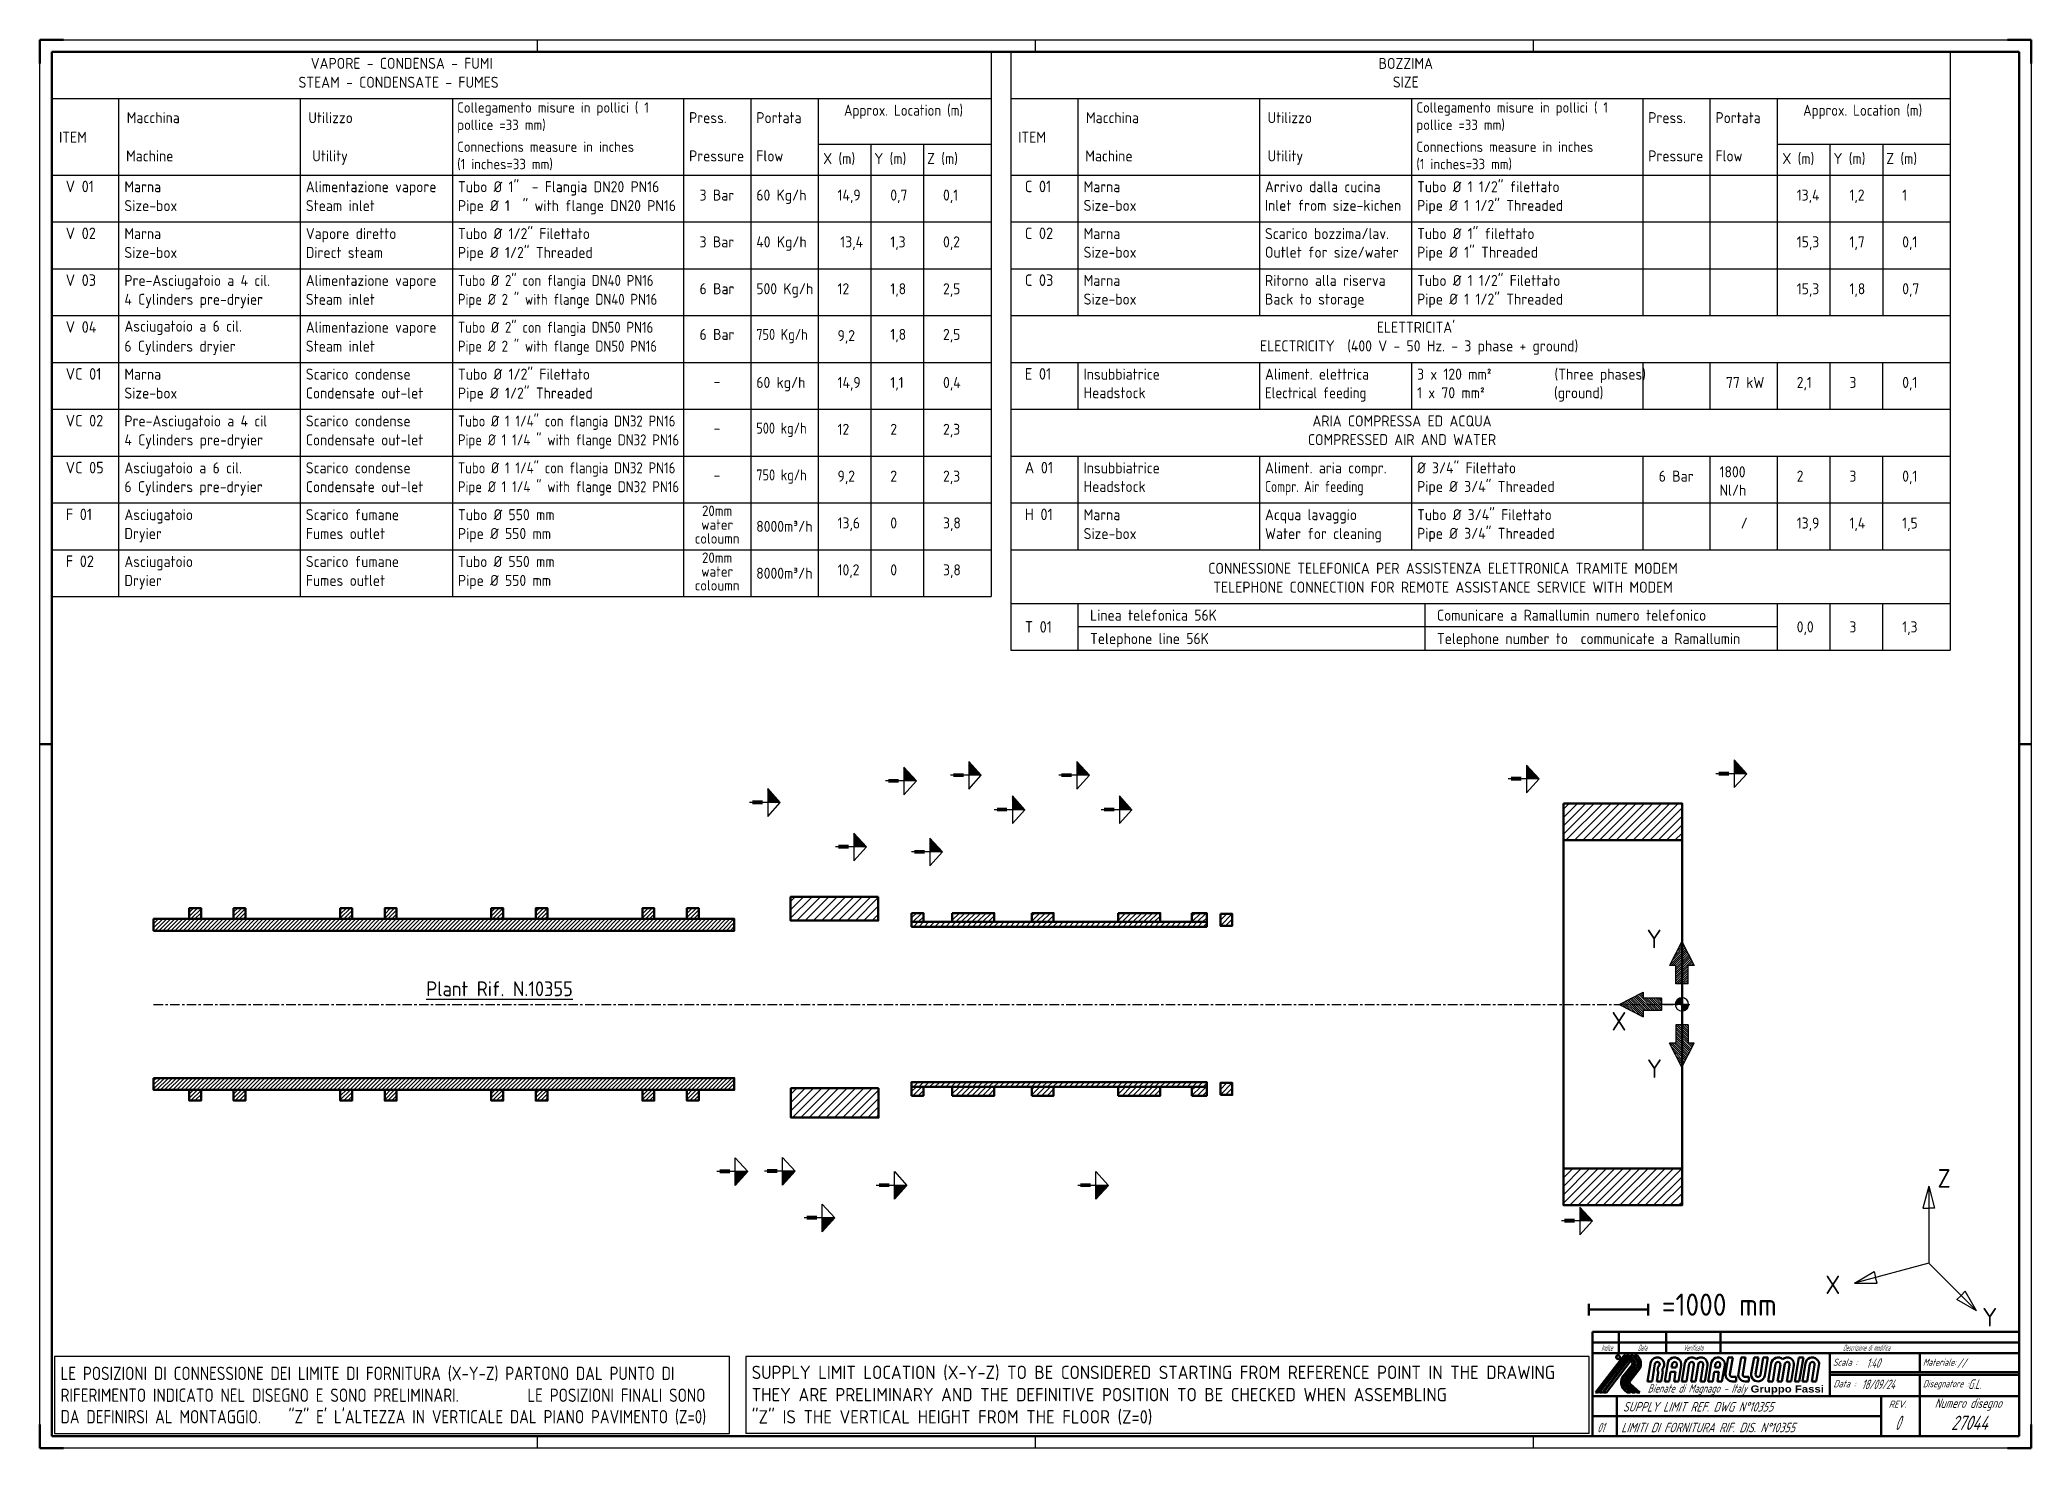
# Model space of a CAD drawing. Header units: millimetres. Extents: x 0 to 33600, y 0 to 23760.
import ezdxf
from ezdxf.enums import TextEntityAlignment as Align

# ---------------------------------------------------------------- set-up
doc = ezdxf.new("R2010")
doc.units = ezdxf.units.MM
doc.header["$LTSCALE"] = 40
doc.linetypes.add('CENTER', pattern=[7, 4, -1, 1, -1])
doc.linetypes.add('DAPIANO', pattern=[0])
for name, color, linetype, lineweight in [('AM_0', 7, 'Continuous', 50), ('AM_5', 3, 'Continuous', 25), ('AM_7', 4, 'CENTER', 25), ('AM_8', 1, 'Continuous', 25), ('AM_BOR', 7, 'Continuous', 50)]:
    doc.layers.add(name, color=color, linetype=linetype, lineweight=lineweight)
doc.styles.get("Standard").update_dxf_attribs({"font": 'ISOCP.SHX'})
pattern_1 = [(45, (-11717.466, -8729.676), (-33.94113, 33.94113), [])]
pattern_2 = [(45, (-11717.466, -11795.67), (-33.94113, 33.94113), [])]
pattern_3 = [(45, (-14708.47, -8796.64), (-45.25483, 45.25483), [])]
pattern_4 = [(45, (-14708.47, -11726.65), (-45.25483, 45.25483), [])]
pattern_5 = [(45, (-27348.47, -7486.63), (-70.71068, 70.71068), [])]
pattern_6 = [(45, (-12667.47, -8900.63), (-70.7107, 70.7107), [])]
pattern_7 = [(135, (28572.1885, -14374.684), (3.5355339, 3.5355339), [])]

msp = doc.modelspace()

# ---------------------------------------------------------------- texts
at = {"layer": 'AM_5', "color": 2, "linetype": 'Continuous'}
for s, height, p in [('VAPORE - CONDENSA - FUMI', 185.97, (6106, 23270)), ('BOZZIMA', 186, (23048, 23269)), ('STEAM - CONDENSATE - FUMES ', 185.97, (6106, 22951)), ('SIZE', 186, (23048, 22955)), ("ELETTRICITA' ", 185.97, (23273, 18817)), ('ELECTRICITY  (400 V - 50 Hz. - 3 phase + ground)', 185.97, (23273, 18503)), ('ARIA COMPRESSA ED ACQUA', 185.97, (22984, 17237)), ('COMPRESSED AIR AND WATER', 185.97, (22984, 16922)), ('CONNESSIONE TELEFONICA PER ASSISTENZA ELETTRONICA TRAMITE MODEM', 185.97, (23677, 14751)), ('TELEPHONE CONNECTION FOR REMOTE ASSISTANCE SERVICE WITH MODEM', 185.97, (23677, 14433))]:
    msp.add_text(s, height=height, dxfattribs=at).set_placement(p, align=Align.CENTER)
for s, p in [('Macchina', (1914, 22447)), ('Utilizzo', (4906, 22447)), ('Macchina', (18099, 22447)), ('Utilizzo', (21090, 22447)), ('Machine', (1855, 21802)), ('Utility', (4897, 21802)), ('Machine', (18039, 21802)), ('Utility', (21016, 21802)), ('8000m³/h', (12563, 15552)), ('8000m³/h', (12563, 14761))]:
    msp.add_text(s, height=186, dxfattribs=at).set_placement(p, align=Align.MIDDLE_CENTER)
for s, height, p in [('Press.', 186, (10955, 22447)), ('Portata', 186, (12089, 22447)), ('Press.', 186, (27139, 22447)), ('Portata', 186, (28273, 22447)), ('Pressure', 186, (10955, 21802)), ('Flow', 186, (12089, 21802)), ('Pressure', 186, (27139, 21802)), ('Flow', 186, (28273, 21802)), ('T 01', 194.7, (16621, 13856)), ('0,0', 186, (29644, 13856)), ('3', 186, (30534, 13856)), ('1,3', 186, (31424, 13856))]:
    msp.add_text(s, height=height, dxfattribs=at).set_placement(p, align=Align.MIDDLE_LEFT)
at = {"layer": 'AM_5', "color": 2, "linetype": 'Continuous', "width": 0.95}
for p in [(14573, 22479), (30757, 22479)]:
    msp.add_text('Approx. Location (m)', height=185.97, dxfattribs=at).set_placement(p, align=Align.CENTER)
at = {"layer": 'AM_5', "color": 2, "linetype": 'Continuous'}
for s, height, p in [('ITEM', 186, (324, 22023)), ('ITEM', 186, (16508, 22023)), ('X (m)', 186, (13218, 21664)), ('Y (m)', 186, (14081, 21664)), ('Z (m)', 186, (14971, 21664)), ('X (m)', 186, (29402, 21664)), ('Y (m)', 186, (30265, 21664)), ('Z (m)', 186, (31155, 21664)), ('V 01', 194.7, (437, 21189)), ('Marna', 186, (1427, 21189)), ('Alimentazione vapore', 185.97, (4488, 21189)), ('Tubo %%C 1"  - Flangia DN20 PN16', 185.97, (7055, 21189)), ('3 Bar', 186, (11132, 21048)), ('60 Kg/h', 186, (12089, 21048)), ('14,9', 186, (13460, 21048)), ('0,7', 186, (14350, 21048)), ('0,1', 186, (15240, 21048)), ('C 01', 194.7, (16621, 21189)), ('Marna', 186, (17612, 21189)), ('Arrivo dalla cucina', 185.97, (20672, 21189)), ('Tubo %%C 1 1/2" filettato', 185.97, (23239, 21189)), ('13,4', 186, (29644, 21048)), ('1,2', 186, (30534, 21048)), ('1', 186, (31424, 21048)), ('Size-box', 186, (1427, 20870)), ('Steam inlet', 185.97, (4488, 20870)), ('Pipe Ø 1  " with flange DN20 PN16', 185.97, (7055, 20870)), ('Size-box', 186, (17612, 20874)), ('Inlet from size-kichen', 185.97, (20672, 20874)), ('Pipe %%C 1 1/2" Threaded', 185.97, (23239, 20874)), ('V 02', 194.7, (437, 20398)), ('Marna', 186, (1427, 20398)), ('Vapore diretto', 185.97, (4488, 20398)), ('Tubo %%C 1/2" Filettato', 185.97, (7055, 20398)), ('C 02', 194.7, (16621, 20398)), ('Marna', 186, (17612, 20398)), ('Scarico bozzima/lav.', 185.97, (20672, 20398)), ('Tubo %%C 1" filettato', 185.97, (23239, 20398)), ('Size-box', 186, (1427, 20080)), ('Direct steam ', 185.97, (4488, 20080)), ('Pipe %%C 1/2" Threaded', 185.97, (7055, 20080)), ('3 Bar', 186, (11132, 20258)), ('40 Kg/h', 186, (12089, 20258)), ('13,4', 186, (13506, 20258)), ('1,3', 186, (14350, 20258)), ('0,2', 186, (15240, 20258)), ('Size-box', 186, (17612, 20084)), ('Outlet for size/water', 185.97, (20672, 20084)), ('Pipe %%C 1" Threaded', 185.97, (23239, 20084)), ('15,3', 186, (29644, 20258)), ('1,7', 186, (30534, 20258)), ('0,1', 186, (31424, 20258)), ('Tubo %%C 1 1/2" Filettato', 185.97, (23239, 19608)), ('V 03', 194.7, (437, 19608)), ('Pre-Asciugatoio a 4 cil.', 185.97, (1427, 19608)), ('Alimentazione vapore', 185.97, (4488, 19608)), ('6 Bar', 186, (11132, 19468)), ('500 Kg/h', 186, (12089, 19468)), ('12', 186, (13460, 19467)), ('1,8', 186, (14350, 19467)), ('2,5', 186, (15240, 19467)), ('C 03', 194.7, (16621, 19608)), ('Marna', 186, (17612, 19608)), ('Ritorno alla riserva', 185.97, (20672, 19608)), ('Pipe %%C 1 1/2" Threaded', 185.97, (23239, 19293)), ('15,3', 186, (29644, 19467)), ('1,8', 186, (30534, 19467)), ('0,7', 186, (31424, 19467)), ('4 Cylinders pre-dryier', 185.97, (1427, 19289)), ('Steam inlet', 185.97, (4488, 19289)), ('Size-box', 186, (17612, 19293)), ('Back to storage', 185.97, (20672, 19293)), ('V 04', 194.7, (437, 18818)), ('Asciugatoio a 6 cil.', 185.97, (1427, 18837)), ('Alimentazione vapore', 185.97, (4488, 18818)), ('6 Bar', 186, (11132, 18697)), ('9,2', 186, (13460, 18677)), ('1,8', 186, (14350, 18697)), ('2,5', 186, (15240, 18697)), ('6 Cylinders dryier', 185.97, (1427, 18499)), ('Steam inlet', 185.97, (4488, 18499)), ('VC 01', 194.7, (437, 18027)), ('Marna', 186, (1427, 18027)), ('Scarico condense', 185.97, (4488, 18027)), ('Tubo %%C 1/2" Filettato', 185.97, (7055, 18027)), ('E 01', 194.7, (16621, 18027)), ('Insubbiatrice', 185.97, (17612, 18027)), ('Aliment. elettrica', 185.97, (20672, 18027)), ('Size-box', 186, (1427, 17708)), ('Condensate out-let', 185.97, (4488, 17708)), ('Pipe %%C 1/2" Threaded', 185.97, (7055, 17708)), ('-', 186, (11368, 17906)), ('60 kg/h', 186, (12089, 17887)), ('14,9', 186, (13460, 17886)), ('1,1', 186, (14350, 17886)), ('0,4', 186, (15240, 17886)), ('Headstock', 186, (17612, 17713)), ('77 kW', 186, (28451, 17887)), ('2,1 ', 186, (29644, 17887)), ('3', 186, (30534, 17887)), ('0,1', 186, (31424, 17887)), ('VC 02', 194.7, (437, 17237)), ('Pre-Asciugatoio a 4 cil', 185.97, (1427, 17237)), ('Scarico condense', 185.97, (4488, 17237)), ('-', 186, (11368, 17116)), ('12', 186, (13460, 17096)), ('2', 186, (14350, 17096)), ('2,3', 186, (15240, 17096)), ('4 Cylinders pre-dryier', 185.97, (1427, 16918)), ('Condensate out-let', 185.97, (4488, 16918)), ('VC 05', 194.7, (437, 16446)), ('Asciugatoio a 6 cil.', 185.97, (1427, 16446)), ('Scarico condense', 185.97, (4488, 16446)), ('9,2', 186, (13460, 16306)), ('2', 186, (14350, 16306)), ('2,3', 186, (15240, 16306)), ('A 01', 194.7, (16621, 16446)), ('Insubbiatrice', 185.97, (17612, 16446)), ('Aliment. aria compr.', 185.97, (20672, 16446)), ('%%C 3/4" Filettato', 185.97, (23239, 16446)), ('6 Bar', 186, (27316, 16306)), ('2', 186, (29644, 16306)), ('3', 186, (30534, 16306)), ('0,1', 186, (31424, 16306)), ('6 Cylinders pre-dryier', 185.97, (1427, 16128)), ('Condensate out-let', 185.97, (4488, 16128)), ('-', 186, (11368, 16326)), ('Headstock', 186, (17612, 16132)), ('Pipe %%C 3/4" Threaded', 185.97, (23239, 16132)), ('F 01', 194.7, (437, 15656)), ('Asciugatoio', 185.97, (1427, 15656)), ('Scarico fumane', 185.97, (4488, 15656)), ('Tubo Ø 550 mm', 185.97, (7055, 15656)), ('H 01', 194.7, (16621, 15656)), ('Marna', 186, (17612, 15656)), ('Acqua lavaggio ', 185.97, (20672, 15656)), ('Tubo %%C 3/4" Filettato', 185.97, (23239, 15656)), ('Dryier', 186, (1427, 15338)), ('Fumes outlet', 185.97, (4488, 15338)), ('Pipe Ø 550 mm', 185.97, (7055, 15338)), ('13,6', 186, (13460, 15516)), ('0', 186, (14350, 15516)), ('3,8', 186, (15240, 15516)), ('Size-box', 186, (17612, 15337)), ('Water for cleaning', 185.97, (20672, 15337)), ('Pipe %%C 3/4" Threaded', 185.97, (23239, 15341)), ('    /', 186, (28273, 15515)), ('13,9', 186, (29644, 15515)), ('1,4', 186, (30534, 15515)), ('1,5', 186, (31424, 15515)), ('F 02', 194.7, (437, 14866)), ('Asciugatoio', 185.97, (1427, 14866)), ('Scarico fumane', 185.97, (4488, 14866)), ('Tubo Ø 550 mm', 185.97, (7055, 14866)), ('10,2', 186, (13460, 14725)), ('0', 186, (14350, 14725)), ('3,8', 186, (15240, 14725)), ('Dryier', 186, (1427, 14547)), ('Fumes outlet', 185.97, (4488, 14547)), ('Pipe Ø 550 mm', 185.97, (7055, 14547)), ('Linea telefonica 56K', 185.97, (17721, 13960)), ('Comunicare a Ramallumin numero telefonico', 185.97, (23574, 13960)), ('Telephone line 56K', 185.97, (17721, 13565)), ('Telephone number to  communicate a Ramallumin', 185.97, (23574, 13565)), ('Z', 312, (32021, 4396)), ('X', 312, (30127, 2601)), ('Y', 312, (32775, 2054))]:
    msp.add_text(s, height=height, dxfattribs=at).set_placement(p)
for s, height, width, p in [('Tubo %%C 2" con flangia DN40 PN16', 185.97, 0.93, (7055, 19608)), ('Pipe Ø 2 " with flange DN40 PN16', 185.97, 0.93, (7055, 19289)), ('Tubo %%C 2" con flangia DN50 PN16', 185.97, 0.93, (7055, 18817)), ('750 Kg/h', 186, 0.9, (12089, 18697)), ('Pipe Ø 2 " with flange DN50 PN16', 185.97, 0.93, (7055, 18499)), ('Electrical feeding', 185.97, 0.95, (20672, 17713)), ('Tubo %%C 1 1/4" con flangia DN32 PN16', 185.97, 0.93, (7055, 17236)), ('Pipe Ø 1 1/4 " with flange DN32 PN16', 185.97, 0.93, (7055, 16918)), ('500 kg/h', 186, 0.9, (12089, 17116)), ('Tubo %%C 1 1/4" con flangia DN32 PN16', 185.97, 0.93, (7055, 16446)), ('750 kg/h', 186, 0.9, (12089, 16326)), ('Pipe Ø 1 1/4 " with flange DN32 PN16', 185.97, 0.93, (7055, 16128)), ('Compr. Air feeding', 185.97, 0.85, (20672, 16132)), ('LE POSIZIONI DI CONNESSIONE DEI LIMITE DI FORNITURA (X-Y-Z) PARTONO DAL PUNTO DI', 224.98, 0.9, (350, 1149)), ('RIFERIMENTO INDICATO NEL DISEGNO E SONO PRELIMINARI.          LE POSIZIONI FINALI SONO ', 224.98, 0.9, (350, 781)), ('DA DEFINIRSI AL MONTAGGIO.    "Z" E\' L\'ALTEZZA IN VERTICALE DAL PIANO PAVIMENTO (Z=0)', 224.98, 0.9, (350, 418))]:
    msp.add_text(s, height=height, dxfattribs=dict(at, width=width)).set_placement(p)
at = {"layer": 'AM_5', "color": 2}
msp.add_text('%%UPlant Rif. N.10355', height=250, dxfattribs=at).set_placement((7757, 7751), align=Align.MIDDLE)
msp.add_text('=1000 mm', height=375, dxfattribs=at).set_placement((28338, 2421), align=Align.MIDDLE_CENTER)
for s, insert, char_height, width, attachment_point in [('Collegamento misure in pollici ( 1 pollice =33 mm) ', (7042, 22447), 175, 3277.86, 4), ('Collegamento misure in pollici ( 1 pollice =33 mm) ', (23226, 22447), 175, 3277.86, 4), ('Connections measure in inches \\P(1 inches=33 mm)', (7042, 21802), 175, 4324.68, 4), ('Connections measure in inches \\P(1 inches=33 mm)', (23226, 21802), 175, 4324.68, 4), ('1800 \\PNl/h', (28342, 16565), 186, 1122.59, 1)]:
    msp.add_mtext(s, dxfattribs=dict(at, insert=insert, char_height=char_height, width=width, attachment_point=attachment_point))
at = {"layer": 'AM_5', "color": 2, "linetype": 'Continuous', "char_height": 185.97, "attachment_point": 1}
for s, insert, width in [('3 x 120 mm{\\C3;²}          (Three phases)', (23239, 18213), 3890.58), ('1 x 70 mm{\\C3;²}           (ground)', (23239, 17899), 3602.96)]:
    msp.add_mtext(s, dxfattribs=dict(at, insert=insert, width=width))
at = {"layer": 'AM_5', "color": 2, "char_height": 175, "width": 786.6, "attachment_point": 2, "line_spacing_factor": 0.8}
for insert in [(11429, 15902), (11429, 15111)]:
    msp.add_mtext('20mm water coloumn', dxfattribs=dict(at, insert=insert))
at = {"layer": 'AM_5', "color": 5, "linetype": 'Continuous', "insert": (12012, 1391), "char_height": 224.98, "width": 14242.15, "attachment_point": 1}
msp.add_mtext('{\\C2;SUPPLY LIMIT LOCATION (X-Y-Z) TO BE CONSIDERED STARTING FROM REFERENCE POINT IN THE DRAWING \\PTHEY ARE PRELIMINARY AND THE DEFINITIVE POSITION TO BE CHECKED WHEN ASSEMBLING \\P"Z" IS THE VERTICAL HEIGHT FROM THE FLOOR (Z=0)}', dxfattribs=at)

# ---------------------------------------------------------------- blocks, each defined once
blk = doc.blocks.new('A1')
for p, q in [((835, 589), (5, 589)), ((5, 589), (5, 5)), ((835, 5), (835, 589)), ((5, 5), (835, 5))]:
    blk.add_line(p, q)
at = {"color": 2}
for p, q in [((5, 297), (0, 297)), ((840, 297), (835, 297))]:
    blk.add_line(p, q, dxfattribs=at)
at = {"layer": 'AM_BOR'}
for p, q in [((10, 594), (0, 594)), ((0, 594), (0, 584)), ((840, 594), (830, 594)), ((840, 584), (840, 594)), ((0, 0), (0, 10)), ((840, 0), (840, 10)), ((0, 0), (10, 0)), ((840, 0), (830, 0))]:
    blk.add_line(p, q, dxfattribs=at)
at = {"layer": 'AM_BOR', "color": 1, "lineweight": 25}
for p, q in [((0, 594), (840, 594)), ((0, 0), (0, 594)), ((840, 594), (840, 0)), ((840, 0), (0, 0))]:
    blk.add_line(p, q, dxfattribs=at)
at = {"layer": 'AM_BOR', "color": 2, "lineweight": 30}
for p, q in [((210, 589), (210, 594)), ((420, 589), (420, 594)), ((630, 589), (630, 594)), ((210, 0), (210, 5)), ((420, 0), (420, 5)), ((630, 0), (630, 5))]:
    blk.add_line(p, q, dxfattribs=at)
blk = doc.blocks.new('RAMALLUMIN')
at = {"color": 7, "linetype": 'Continuous'}
for p, q in [((0, 44), (-180, 44)), ((-169, 44), (-169, 35)), ((-149, 44), (-149, 35)), ((-126, 44), (-126, 35)), ((0, 35), (-180, 35)), ((-80, 35), (-80, 17)), ((-42, 35), (-42, 27)), ((-155.54, 30.83), (-156.78, 23.17)), ((-153.69, 30.53), (-154.91, 23.17)), ((-152.3, 26.83), (-152.89, 23.17)), ((-152.41, 29.4), (-152.67, 27.78)), ((-150.46, 26.52), (-151.02, 23.17)), ((-148.31, 30.83), (-149.55, 23.17)), ((-147.08, 27.2), (-147.68, 23.17)), ((-145.06, 27.2), (-147.08, 27.2)), ((-146.45, 30.58), (-146.78, 29.06)), ((-144.76, 29.06), (-146.78, 29.06)), ((-145.06, 27.2), (-145.66, 23.17)), ((-144.49, 30.12), (-144.76, 29.06)), ((-142.63, 29.88), (-143.79, 23.17)), ((-141.08, 30.83), (-142.32, 23.17)), ((-139.23, 30.53), (-140.45, 23.17)), ((-137.24, 30.2), (-138.43, 23.17)), ((-135.34, 30.53), (-136.56, 23.17)), ((-133.36, 30.2), (-134.54, 23.17)), ((-131.51, 29.88), (-132.67, 23.17)), ((-129.96, 30.83), (-131.2, 23.17)), ((-128.73, 27.2), (-129.33, 23.17)), ((-126.71, 27.2), (-128.73, 27.2)), ((-128.11, 30.58), (-128.43, 29.06)), ((-126.41, 29.06), (-128.43, 29.06)), ((-126.71, 27.2), (-127.31, 23.17)), ((-126.14, 30.12), (-126.41, 29.06)), ((-124.28, 29.88), (-125.44, 23.17)), ((-123.93, 26.54), (-122.77, 33.25)), ((-122.77, 33.25), (-120.9, 33.25)), ((-122.08, 26.21), (-120.9, 33.25)), ((-118.5, 26.53), (-117.34, 33.25)), ((-117.34, 33.25), (-115.47, 33.25)), ((-116.65, 26.21), (-115.47, 33.25)), ((-113.07, 26.54), (-111.91, 33.25)), ((-111.91, 33.25), (-110.04, 33.25)), ((-111.22, 26.21), (-110.04, 33.25)), ((-109.24, 25.88), (-108.02, 33.25)), ((-108.02, 33.25), (-106.15, 33.25)), ((-107.39, 25.59), (-106.15, 33.25)), ((-104.64, 30.83), (-105.88, 23.17)), ((-102.79, 30.53), (-104.01, 23.17)), ((-100.81, 30.2), (-101.99, 23.17)), ((-98.91, 30.53), (-100.12, 23.17)), ((-96.92, 30.2), (-98.1, 23.17)), ((-95.07, 29.88), (-96.23, 23.17)), ((-92.96, 33.25), (-94.76, 23.17)), ((-92.96, 33.25), (-91.09, 33.25)), ((-91.09, 33.25), (-92.89, 23.17)), ((-90.18, 30.83), (-91.42, 23.17)), ((-88.33, 30.53), (-89.55, 23.17)), ((-86.35, 30.2), (-87.53, 23.17)), ((-84.5, 29.88), (-85.66, 23.17)), ((-42, 26), (-42, 0)), ((0, 17), (-180, 17)), ((-169.8, 0), (-169.8, 17)), ((-154.91, 23.17), (-156.78, 23.17)), ((-152.89, 23.17), (-151.02, 23.17)), ((-149.55, 23.17), (-147.68, 23.17)), ((-145.66, 23.17), (-143.79, 23.17)), ((-142.32, 23.17), (-140.45, 23.17)), ((-138.43, 23.17), (-136.56, 23.17)), ((-134.54, 23.17), (-132.67, 23.17)), ((-131.2, 23.17), (-129.33, 23.17)), ((-127.31, 23.17), (-125.44, 23.17)), ((-121.09, 25.04), (-119.51, 25.04)), ((-121.09, 23.17), (-119.51, 23.17)), ((-119.51, 25.04), (-119.51, 23.17)), ((-115.66, 25.04), (-114.08, 25.04)), ((-115.66, 23.17), (-114.08, 23.17)), ((-114.08, 25.04), (-114.08, 23.17)), ((-105.88, 23.17), (-104.01, 23.17)), ((-101.99, 23.17), (-100.12, 23.17)), ((-98.1, 23.17), (-96.23, 23.17)), ((-94.76, 23.17), (-92.89, 23.17)), ((-91.42, 23.17), (-89.55, 23.17)), ((-87.53, 23.17), (-85.66, 23.17)), ((-58.25, 17), (-58.25, 0))]:
    blk.add_line(p, q, dxfattribs=at)
at = {"linetype": 'DAPIANO'}
blk.add_line((-180, 44), (-180, 0), dxfattribs=at)
at = {"color": 3, "linetype": 'Continuous'}
for p, q in [((0, 39.5), (-180, 39.5)), ((-166.96, 33.81), (-178.74, 18.46)), ((-165.81, 33.8), (-177.59, 18.46)), ((-165.67, 34.09), (-164.52, 34.09)), ((-163.37, 31.08), (-165.67, 34.09)), ((-162.64, 31.63), (-164.52, 34.09)), ((-163.97, 34.09), (-162.83, 34.09)), ((-162.3, 31.9), (-163.97, 34.09)), ((-161.58, 32.45), (-162.83, 34.09)), ((-162.28, 34.09), (-161.13, 34.09)), ((-161.23, 32.72), (-162.28, 34.09)), ((-160.51, 33.27), (-161.13, 34.09)), ((-165.54, 33.45), (-177.05, 18.46)), ((-164.96, 32.7), (-175.89, 18.46)), ((-164.69, 32.34), (-175.35, 18.46)), ((-164.12, 31.59), (-174.2, 18.46)), ((-167.09, 25.36), (-163.37, 30.21)), ((-162.64, 29.66), (-166.37, 24.8)), ((-162.3, 29.39), (-166.02, 24.54)), ((-164.96, 32.7), (-165.54, 33.45)), ((-161.58, 28.83), (-165.3, 23.99)), ((-164.96, 23.72), (-161.23, 28.57)), ((-164.12, 31.59), (-164.69, 32.34)), ((-160.51, 28.01), (-164.24, 23.17)), ((0, 27), (-80, 27)), ((0, 26), (-80, 26)), ((-177.59, 18.46), (-178.74, 18.46)), ((-175.89, 18.46), (-177.05, 18.46)), ((-174.2, 18.46), (-175.35, 18.46)), ((-166.56, 19.52), (-165.39, 18.46)), ((-165.95, 20.2), (-164.03, 18.46)), ((-165.66, 20.52), (-163.38, 18.46)), ((-164.03, 18.46), (-165.39, 18.46)), ((-165.05, 21.2), (-162.02, 18.46)), ((-164.76, 21.52), (-161.38, 18.46)), ((-164.15, 22.19), (-160.02, 18.46)), ((-162.02, 18.46), (-163.38, 18.46)), ((-160.02, 18.46), (-161.38, 18.46)), ((-180, 8.5), (-58.25, 8.5))]:
    blk.add_line(p, q, dxfattribs=at)
blk.add_circle((-169.27, 33.38), 0.797, dxfattribs=at)
for centre, radius, start, end in [((-166.39, 33.38), 0.716, 37.0199, 142.98), ((-163.67, 22.73), 4.32, 142.447, 227.885), ((-163.94, 30.65), 0.714, 322.471, 37.437), ((-163.93, 30.65), 1.62, 322.481, 37.4257), ((-163.94, 30.65), 2.06, 322.479, 37.4362), ((-163.94, 30.65), 2.97, 322.454, 37.471), ((-163.94, 30.65), 3.41, 322.445, 37.4711), ((-163.94, 30.65), 4.32, 322.454, 37.4451), ((-163.67, 22.73), 3.41, 142.481, 227.842), ((-163.67, 22.73), 2.97, 142.472, 227.803), ((-163.67, 22.73), 2.06, 142.454, 227.876), ((-163.67, 22.73), 1.63, 142.445, 227.849), ((-163.67, 22.73), 0.722, 142.454, 227.902)]:
    blk.add_arc(centre, radius, start, end, dxfattribs=at)
at = {"color": 7, "linetype": 'Continuous'}
for centre, radius, start, end in [((-152.7, 30.37), 2.88, 313.405, 170.827), ((-152.7, 30.37), 1.01, 286.495, 170.628), ((-153.3, 26.99), 1.01, 350.897, 51.1434), ((-153.3, 26.99), 2.88, 350.481, 26.4345), ((-145.47, 30.37), 2.88, 350.208, 170.835), ((-145.47, 30.37), 1.01, 345.758, 168.018), ((-138.24, 30.37), 2.88, 47.375, 170.82), ((-138.24, 30.37), 1.01, 350.428, 170.643), ((-134.35, 30.37), 2.88, 350.199, 132.556), ((-134.35, 30.37), 1.01, 350.428, 170.634), ((-127.12, 30.37), 2.88, 350.208, 170.835), ((-127.12, 30.37), 1.01, 345.758, 168.018), ((-121.09, 26.05), 2.88, 170.208, 270), ((-121.09, 26.05), 1.01, 170.428, 270), ((-115.66, 26.05), 2.88, 170.218, 270), ((-115.66, 26.05), 1.01, 170.428, 270), ((-110.23, 26.05), 2.88, 170.208, 350.827), ((-110.23, 26.05), 1.01, 170.428, 350.643), ((-101.8, 30.37), 2.88, 47.375, 170.82), ((-101.8, 30.37), 1.01, 350.428, 170.634), ((-97.91, 30.37), 2.88, 350.208, 132.556), ((-97.91, 30.37), 1.01, 350.409, 170.661), ((-87.34, 30.37), 2.88, 350.218, 170.81), ((-87.34, 30.37), 1.01, 350.428, 170.643)]:
    blk.add_arc(centre, radius, start, end, dxfattribs=at)
at = {"color": 1, "linetype": 'Continuous', "oblique": 20, "width": 0.5}
for s, p in [('Indice', (-174, 36.1)), ('Data', (-159, 36.1)), ('Verificato', (-137.5, 36.1)), ('Descrizione di modifica', (-64.47, 36.1))]:
    blk.add_text(s, height=2.5, dxfattribs=at).set_placement(p, align=Align.CENTER)
at = {"color": 3, "linetype": 'Continuous'}
blk.add_text('R', height=0.864, dxfattribs=at).set_placement((-169.52, 32.95))
at = {"color": 3, "linetype": 'Continuous', "oblique": 20}
for s, height, width, p in [('Scala :', 3, 0.75, (-78.7, 29.73)), ('Materiale:', 3, 0.7, (-40.72, 29.73)), ('Bienate di Magnago - Italy', 3.5, 0.7, (-156.78, 18.44)), ('Data :', 3, 0.75, (-78.46, 20.68)), ('Disegnatore :', 3, 0.7, (-40.72, 20.68)), ('Numero disegno', 4, 0.8, (-35.74, 11.99))]:
    blk.add_text(s, height=height, dxfattribs=dict(at, width=width)).set_placement(p)
blk.add_text('REV.', height=3, dxfattribs=at).set_placement((-55.15, 12.04))
at = {"color": 2, "insert": (-113.34, 17.57), "char_height": 3, "attachment_point": 7}
blk.add_mtext('{\\fArial Black|b1|i0|c0|p34;Gruppo Fassi}', dxfattribs=at)
at = {"color": 3, "linetype": 'Continuous', "oblique": 20, "width": 0.7}
for tag, p in [('INDICE', (-174.38, 40.36)), ('DATAREV', (-158.57, 40.36)), ('VERIFICATO', (-137.17, 40.36)), ('DESCRIZMOD', (-62.08, 40.36))]:
    blk.add_attdef(tag, text='', height=2.5, dxfattribs=at).set_placement(p, align=Align.CENTER)
at = {"color": 2, "linetype": 'Continuous', "oblique": 20, "width": 0.7}
for tag, p in [('GEN-TITLE-SCA', (-64.53, 28.92)), ('MATERIALE', (-26.31, 28.88)), ('DATA', (-66.53, 19.91)), ('DISEGN.', (-21.62, 20)), ('P1', (-178.08, 10.45)), ('P2', (-178.08, 1.7))]:
    blk.add_attdef(tag, p, '', height=4, dxfattribs=at)
at = {"color": 7, "linetype": 'Continuous', "oblique": 20, "width": 0.85}
for tag, p in [('DESCRIZIONE1', (-167.25, 10.45)), ('DESCRIZIONE2', (-167.97, 1.7))]:
    blk.add_attdef(tag, p, '', height=4, dxfattribs=at)
at = {"color": 7, "linetype": 'Continuous', "oblique": 20}
for tag, width, p in [('REV', 0.55, (-51.41, 2.68)), ('DISEGNO', 0.8, (-21.14, 2.68))]:
    blk.add_attdef(tag, text='', height=6, dxfattribs=dict(at, width=width)).set_placement(p, align=Align.CENTER)
blk = doc.blocks.new('CPS16')
at = {"layer": 'AM_8'}
h = blk.add_hatch(dxfattribs=at)
h.set_pattern_fill('_U', color=256, scale=48, angle=45, style=0, pattern_type=0)
h.set_pattern_definition(pattern_1)
h.paths.add_polyline_path([(-9198, 200), (-8998, 200), (-8998, 380), (-9198, 380)])
h = blk.add_hatch(dxfattribs=at)
h.set_pattern_fill('_U', color=256, scale=48, angle=45, style=0, pattern_type=0)
h.set_pattern_definition(pattern_1)
h.paths.add_polyline_path([(-8448, 200), (-8248, 200), (-8248, 380), (-8448, 380)])
h = blk.add_hatch(dxfattribs=at)
h.set_pattern_fill('_U', color=256, scale=48, angle=45, style=0, pattern_type=0)
h.set_pattern_definition(pattern_1)
h.paths.add_polyline_path([(-6648, 380), (-6648, 200), (-6448, 200), (-6448, 380)])
h = blk.add_hatch(dxfattribs=at)
h.set_pattern_fill('_U', color=256, scale=48, angle=45, style=0, pattern_type=0)
h.set_pattern_definition(pattern_1)
h.paths.add_polyline_path([(-5898, 200), (-5698, 200), (-5698, 380), (-5898, 380)])
h = blk.add_hatch(dxfattribs=at)
h.set_pattern_fill('_U', color=256, scale=48, angle=45, style=0, pattern_type=0)
h.set_pattern_definition(pattern_1)
h.paths.add_polyline_path([(-4100, 200), (-3900, 200), (-3900, 380), (-4100, 380)])
h = blk.add_hatch(dxfattribs=at)
h.set_pattern_fill('_U', color=256, scale=48, angle=45, style=0, pattern_type=0)
h.set_pattern_definition(pattern_1)
h.paths.add_polyline_path([(-3350, 380), (-3350, 200), (-3150, 200), (-3150, 380)])
h = blk.add_hatch(dxfattribs=at)
h.set_pattern_fill('_U', color=256, scale=48, angle=45, style=0, pattern_type=0)
h.set_pattern_definition(pattern_1)
h.paths.add_polyline_path([(-1550, 200), (-1350, 200), (-1350, 380), (-1550, 380)])
h = blk.add_hatch(dxfattribs=at)
h.set_pattern_fill('_U', color=256, scale=48, angle=45, style=0, pattern_type=0)
h.set_pattern_definition(pattern_1)
h.paths.add_polyline_path([(-800, 380), (-800, 200), (-600, 200), (-600, 380)])
h = blk.add_hatch(dxfattribs=at)
h.set_pattern_fill('_U', color=256, scale=48, angle=45, style=0, pattern_type=0)
h.set_pattern_definition(pattern_1)
h.paths.add_polyline_path([(0, 200), (-9798, 200), (-9798, 0), (0, 0)])
h = blk.add_hatch(dxfattribs=at)
h.set_pattern_fill('_U', color=256, scale=48, angle=45, style=0, pattern_type=0)
h.set_pattern_definition(pattern_1)
h.paths.add_polyline_path([(-9798, -2686), (0, -2686), (0, -2486), (-9798, -2486)])
h = blk.add_hatch(dxfattribs=at)
h.set_pattern_fill('_U', color=256, scale=48, angle=45, style=0, pattern_type=0)
h.set_pattern_definition(pattern_2)
h.paths.add_polyline_path([(-9198, -2866), (-8998, -2866), (-8998, -2686), (-9198, -2686)])
h = blk.add_hatch(dxfattribs=at)
h.set_pattern_fill('_U', color=256, scale=48, angle=45, style=0, pattern_type=0)
h.set_pattern_definition(pattern_2)
h.paths.add_polyline_path([(-8448, -2866), (-8248, -2866), (-8248, -2686), (-8448, -2686)])
h = blk.add_hatch(dxfattribs=at)
h.set_pattern_fill('_U', color=256, scale=48, angle=45, style=0, pattern_type=0)
h.set_pattern_definition(pattern_2)
h.paths.add_polyline_path([(-6648, -2686), (-6648, -2866), (-6448, -2866), (-6448, -2686)])
h = blk.add_hatch(dxfattribs=at)
h.set_pattern_fill('_U', color=256, scale=48, angle=45, style=0, pattern_type=0)
h.set_pattern_definition(pattern_2)
h.paths.add_polyline_path([(-5898, -2866), (-5698, -2866), (-5698, -2686), (-5898, -2686)])
h = blk.add_hatch(dxfattribs=at)
h.set_pattern_fill('_U', color=256, scale=48, angle=45, style=0, pattern_type=0)
h.set_pattern_definition(pattern_2)
h.paths.add_polyline_path([(-4100, -2866), (-3900, -2866), (-3900, -2686), (-4100, -2686)])
h = blk.add_hatch(dxfattribs=at)
h.set_pattern_fill('_U', color=256, scale=48, angle=45, style=0, pattern_type=0)
h.set_pattern_definition(pattern_2)
h.paths.add_polyline_path([(-3350, -2686), (-3350, -2866), (-3150, -2866), (-3150, -2686)])
h = blk.add_hatch(dxfattribs=at)
h.set_pattern_fill('_U', color=256, scale=48, angle=45, style=0, pattern_type=0)
h.set_pattern_definition(pattern_2)
h.paths.add_polyline_path([(-1550, -2866), (-1350, -2866), (-1350, -2686), (-1550, -2686)])
h = blk.add_hatch(dxfattribs=at)
h.set_pattern_fill('_U', color=256, scale=48, angle=45, style=0, pattern_type=0)
h.set_pattern_definition(pattern_2)
h.paths.add_polyline_path([(-800, -2686), (-800, -2866), (-600, -2866), (-600, -2686)])
at = {"layer": 'AM_0', "ltscale": 0.7}
for points in [[(-9198, 200), (-8998, 200), (-8998, 380), (-9198, 380)], [(-8448, 200), (-8248, 200), (-8248, 380), (-8448, 380)], [(-6648, 200), (-6448, 200), (-6448, 380), (-6648, 380)], [(-5898, 200), (-5698, 200), (-5698, 380), (-5898, 380)], [(-4100, 200), (-3900, 200), (-3900, 380), (-4100, 380)], [(-3350, 200), (-3150, 200), (-3150, 380), (-3350, 380)], [(-1550, 200), (-1350, 200), (-1350, 380), (-1550, 380)], [(-800, 200), (-600, 200), (-600, 380), (-800, 380)], [(-9798, 0), (0, 0), (0, 200), (-9798, 200)], [(-9798, -2486), (0, -2486), (0, -2686), (-9798, -2686)], [(-9198, -2686), (-8998, -2686), (-8998, -2866), (-9198, -2866)], [(-8448, -2686), (-8248, -2686), (-8248, -2866), (-8448, -2866)], [(-6648, -2686), (-6448, -2686), (-6448, -2866), (-6648, -2866)], [(-5898, -2686), (-5698, -2686), (-5698, -2866), (-5898, -2866)], [(-4100, -2686), (-3900, -2686), (-3900, -2866), (-4100, -2866)], [(-3350, -2686), (-3150, -2686), (-3150, -2866), (-3350, -2866)], [(-1550, -2686), (-1350, -2686), (-1350, -2866), (-1550, -2866)], [(-800, -2686), (-600, -2686), (-600, -2866), (-800, -2866)]]:
    blk.add_lwpolyline(points, close=True, dxfattribs=at)
blk = doc.blocks.new('ASC 10')
at = {"layer": 'AM_8'}
h = blk.add_hatch(dxfattribs=at)
h.set_pattern_fill('_U', color=256, scale=64, angle=45, style=0, pattern_type=0)
h.set_pattern_definition(pattern_3)
h.paths.add_polyline_path([(0, 80), (200, 80), (200, 230), (0, 230)])
h = blk.add_hatch(dxfattribs=at)
h.set_pattern_fill('_U', color=256, scale=64, angle=45, style=0, pattern_type=0)
h.set_pattern_definition(pattern_3)
h.paths.add_polyline_path([(0, 0), (4980, 0), (4980, 80), (0, 80)])
h = blk.add_hatch(dxfattribs=at)
h.set_pattern_fill('_U', color=256, scale=64, angle=45, style=0, pattern_type=0)
h.set_pattern_definition(pattern_3)
h.paths.add_polyline_path([(685, 80), (1395, 80), (1395, 230), (685, 230)])
h = blk.add_hatch(dxfattribs=at)
h.set_pattern_fill('_U', color=256, scale=64, angle=45, style=0, pattern_type=0)
h.set_pattern_definition(pattern_3)
h.paths.add_polyline_path([(2030, 80), (2395, 80), (2395, 230), (2030, 230)])
h = blk.add_hatch(dxfattribs=at)
h.set_pattern_fill('_U', color=256, scale=64, angle=45, style=0, pattern_type=0)
h.set_pattern_definition(pattern_3)
h.paths.add_polyline_path([(3485, 80), (4195, 80), (4195, 230), (3485, 230)])
h = blk.add_hatch(dxfattribs=at)
h.set_pattern_fill('_U', color=256, scale=64, angle=45, style=0, pattern_type=0)
h.set_pattern_definition(pattern_3)
h.paths.add_polyline_path([(4730, 80), (4980, 80), (4980, 230), (4730, 230)])
h = blk.add_hatch(dxfattribs=at)
h.set_pattern_fill('_U', color=256, scale=64, angle=45, style=0, pattern_type=0)
h.set_pattern_definition(pattern_3)
h.paths.add_polyline_path([(5410, 216), (5210, 216), (5210, 16), (5410, 16)])
h = blk.add_hatch(dxfattribs=at)
h.set_pattern_fill('_U', color=256, scale=64, angle=45, style=0, pattern_type=0)
h.set_pattern_definition([(45, (-14708.47, -11496.65), (-45.25483, 45.25483), [])])
h.paths.add_polyline_path([(0, -2700), (4980, -2700), (4980, -2620), (0, -2620)])
h = blk.add_hatch(dxfattribs=at)
h.set_pattern_fill('_U', color=256, scale=64, angle=45, style=0, pattern_type=0)
h.set_pattern_definition([(45, (-14708.47, -11648.616), (-45.25483, 45.25483), [])])
h.paths.add_polyline_path([(5410, -2636), (5210, -2636), (5210, -2836), (5410, -2836)])
h = blk.add_hatch(dxfattribs=at)
h.set_pattern_fill('_U', color=256, scale=64, angle=45, style=0, pattern_type=0)
h.set_pattern_definition(pattern_4)
h.paths.add_polyline_path([(0, -2850), (200, -2850), (200, -2700), (0, -2700)])
h = blk.add_hatch(dxfattribs=at)
h.set_pattern_fill('_U', color=256, scale=64, angle=45, style=0, pattern_type=0)
h.set_pattern_definition(pattern_4)
h.paths.add_polyline_path([(685, -2850), (1395, -2850), (1395, -2700), (685, -2700)])
h = blk.add_hatch(dxfattribs=at)
h.set_pattern_fill('_U', color=256, scale=64, angle=45, style=0, pattern_type=0)
h.set_pattern_definition(pattern_4)
h.paths.add_polyline_path([(2030, -2850), (2395, -2850), (2395, -2700), (2030, -2700)])
h = blk.add_hatch(dxfattribs=at)
h.set_pattern_fill('_U', color=256, scale=64, angle=45, style=0, pattern_type=0)
h.set_pattern_definition(pattern_4)
h.paths.add_polyline_path([(3485, -2850), (4195, -2850), (4195, -2700), (3485, -2700)])
h = blk.add_hatch(dxfattribs=at)
h.set_pattern_fill('_U', color=256, scale=64, angle=45, style=0, pattern_type=0)
h.set_pattern_definition(pattern_4)
h.paths.add_polyline_path([(4730, -2850), (4980, -2850), (4980, -2700), (4730, -2700)])
at = {"layer": 'AM_0'}
for points in [[(0, 230), (200, 230), (200, 80), (0, 80)], [(0, 80), (4980, 80), (4980, 0), (0, 0)], [(685, 230), (1395, 230), (1395, 80), (685, 80)], [(2030, 230), (2395, 230), (2395, 80), (2030, 80)], [(3485, 230), (4195, 230), (4195, 80), (3485, 80)], [(4730, 230), (4980, 230), (4980, 80), (4730, 80)], [(5210, 216), (5410, 216), (5410, 16), (5210, 16)], [(0, -2700), (4980, -2700), (4980, -2620), (0, -2620)], [(5210, -2836), (5410, -2836), (5410, -2636), (5210, -2636)], [(0, -2850), (200, -2850), (200, -2700), (0, -2700)], [(685, -2850), (1395, -2850), (1395, -2700), (685, -2700)], [(2030, -2850), (2395, -2850), (2395, -2700), (2030, -2700)], [(3485, -2850), (4195, -2850), (4195, -2700), (3485, -2700)], [(4730, -2850), (4980, -2850), (4980, -2700), (4730, -2700)]]:
    blk.add_lwpolyline(points, close=True, dxfattribs=at)
blk = doc.blocks.new('TC1000-4000')
at = {"layer": 'AM_8'}
h = blk.add_hatch(dxfattribs=at)
h.set_pattern_fill('_U', color=256, scale=100, angle=45, style=0, pattern_type=0)
h.set_pattern_definition(pattern_5)
h.paths.add_polyline_path([(360, 3390), (-1640, 3390), (-1640, 2770), (360, 2770)])
h = blk.add_hatch(dxfattribs=at)
h.set_pattern_fill('_U', color=256, scale=100, angle=45, style=0, pattern_type=0)
h.set_pattern_definition(pattern_5)
h.paths.add_polyline_path([(-1640, -3390), (360, -3390), (360, -2770), (-1640, -2770)])
at = {"layer": 'AM_0'}
for points in [[(-1640, 3390), (360, 3390), (360, 2770), (-1640, 2770)], [(-1640, 3390), (360, 3390), (360, -3390), (-1640, -3390)], [(-1640, -2770), (360, -2770), (360, -3390), (-1640, -3390)]]:
    blk.add_lwpolyline(points, close=True, dxfattribs=at)
blk = doc.blocks.new('MARNA2400')
at = {"layer": 'AM_8'}
h = blk.add_hatch(dxfattribs=at)
h.set_pattern_fill('_U', color=256, scale=100, angle=45, style=0, pattern_type=0)
h.set_pattern_definition(pattern_6)
h.paths.add_polyline_path([(1480, 400), (0, 400), (0, 0), (1480, 0)])
h = blk.add_hatch(dxfattribs=at)
h.set_pattern_fill('_U', color=256, scale=100, angle=45, style=0, pattern_type=0)
h.set_pattern_definition(pattern_6)
h.paths.add_polyline_path([(5, -3323), (1485, -3323), (1485, -2828), (5, -2828)])
at = {"layer": 'AM_0'}
for points in [[(1480, 400), (0, 400), (0, 0), (1480, 0)], [(1485, -2828), (5, -2828), (5, -3323), (1485, -3323)]]:
    blk.add_lwpolyline(points, close=True, dxfattribs=at)
blk = doc.blocks.new('A$Cde74e331')
at = {"layer": 'AM_0'}
for name, p in [('TC1000-4000', (27077, 3678)), ('MARNA2400', (12396, 5092)), ('CPS16', (11446, 4921)), ('ASC 10', (14437, 4988))]:
    blk.add_blockref(name, p, dxfattribs=at)
blk = doc.blocks.new('A$C3BCD1778')
at = {"layer": 'AM_8'}
h = blk.add_hatch(dxfattribs=at)
h.set_pattern_fill('_U', color=256, scale=12, angle=45, style=0, pattern_type=0)
h.set_pattern_definition([(45, (-20293.343, -6098.769), (-8.4852814, 8.4852814), [])])
h.paths.add_polyline_path([(519.6, 0), (307.3, 233.5), (307.3, 0)])
at = {"layer": 'AM_5', "color": 2, "linetype": 'Continuous'}
for p, q in [((519.6, 0), (0, 0)), ((216.9, 21.2), (49.1, 21.2)), ((307.3, 233.5), (307.3, -233.4)), ((519.6, 0), (307.3, 233.5)), ((307.3, -233.4), (519.6, 0)), ((216.9, -21.2), (49.1, -21.2))]:
    blk.add_line(p, q, dxfattribs=at)
blk = doc.blocks.new('A$C688908AA')
at = {"layer": 'AM_5'}
h = blk.add_hatch(dxfattribs=at)
h.set_pattern_fill('_U', color=256, scale=5, angle=45, style=0, pattern_type=0)
h.set_pattern_definition(pattern_7)
edge = h.paths.add_edge_path()
edge.add_line((0, 0), (0, -108))
edge.add_arc((0, 0), 108, 180, 270, ccw=False)
edge.add_line((-108, 0), (0, 0))
h = blk.add_hatch(dxfattribs=at)
h.set_pattern_fill('_U', color=256, scale=5, angle=45, style=0, pattern_type=0)
h.set_pattern_definition(pattern_7)
edge = h.paths.add_edge_path()
edge.add_line((108, 0), (0, 0))
edge.add_line((0, 0), (0, 108))
edge.add_arc((0, 0), 108, 360, 450, ccw=False)
at = {"layer": 'AM_8'}
h = blk.add_hatch(dxfattribs=at)
h.set_pattern_fill('_U', color=256, scale=25, angle=45, style=0, pattern_type=0)
h.set_pattern_definition([(135, (28572.189, -14374.684), (17.67767, 17.67767), [])])
h.paths.add_polyline_path([(-100, 629), (-100, 331), (100, 331), (100, 629), (200, 629), (0, 1016), (-200, 629)])
h = blk.add_hatch(dxfattribs=at)
h.set_pattern_fill('_U', color=256, scale=25, angle=135, style=0, pattern_type=0)
h.set_pattern_definition([(45.00005, (-14374.66, -28572.2), (17.677685, -17.677654), [])])
h.paths.add_polyline_path([(629, 100), (331, 100), (331, -100), (629, -100), (629, -200), (1016, 0), (629, 200)])
h = blk.add_hatch(dxfattribs=at)
h.set_pattern_fill('_U', color=256, scale=25, angle=45, style=0, pattern_type=0)
h.set_pattern_definition([(225, (28572.189, 14374.684), (17.67767, -17.67767), [])])
h.paths.add_polyline_path([(-100, -629), (-100, -331), (100, -331), (100, -629), (200, -629), (0, -1016), (-200, -629)])
at = {"layer": 'AM_5', "color": 7}
for p, q in [((0, 1016), (-200, 629)), ((0, 1016), (200, 629)), ((-200, 629), (-100, 629)), ((-100, 331), (-100, 629)), ((-100, 331), (100, 331)), ((0, 0), (0, 331)), ((100, 629), (200, 629)), ((100, 331), (100, 629)), ((-108, 0), (331, 0)), ((331, 100), (629, 100)), ((331, 100), (331, -100)), ((1016, 0), (629, 200)), ((629, 200), (629, 100)), ((1016, 0), (629, -200)), ((331, -100), (629, -100)), ((629, -100), (629, -200)), ((0, -1016), (-200, -629)), ((-200, -629), (-100, -629)), ((-100, -331), (-100, -629)), ((-100, -331), (100, -331)), ((0, -1016), (200, -629)), ((100, -331), (100, -629)), ((100, -629), (200, -629))]:
    blk.add_line(p, q, dxfattribs=at)
at = {"layer": 'AM_5'}
for q in [(0, 0), (0, 0), (0, 0), (0, -331), (0, 0)]:
    blk.add_line((0, 0), q, dxfattribs=at)
at = {"layer": 'AM_5', "color": 7}
blk.add_circle((0, 0), 108, dxfattribs=at)
at = {"layer": 'AM_5'}
blk.add_circle((0, 0), 1.818989403545856e-12, dxfattribs=at)
at = {"layer": 'AM_5', "color": 5}
for s, p in [('Y', (330, 910)), ('X', (899, -424)), ('Y', (325, -1191))]:
    blk.add_text(s, height=300, dxfattribs=at).set_placement(p)

# ---------------------------------------------------------------- linework, layer by layer
at = {"layer": 'AM_0'}
for p, q in [((26138, 2237), (26138, 2437)), ((27138, 2237), (27138, 2437)), ((26138, 2337), (27138, 2337))]:
    msp.add_line(p, q, dxfattribs=at)
at = {"layer": 'AM_5', "color": 3, "linetype": 'Continuous'}
for p, q in [((200, 23560), (200, 14366)), ((16050, 23560), (200, 23560)), ((16050, 23560), (16050, 14366)), ((16384, 23560), (16384, 13461)), ((32235, 23560), (16384, 23560)), ((32235, 23560), (32235, 13461)), ((200, 22770), (16050, 22770)), ((1334, 14366), (1334, 22770)), ((4395, 22770), (4395, 14366)), ((6962, 22770), (6962, 14366)), ((10862, 22770), (10862, 14366)), ((11996, 22770), (11996, 14366)), ((13131, 22770), (13131, 14366)), ((16384, 22770), (32235, 22770)), ((17519, 19108), (17519, 22770)), ((20579, 22770), (20579, 19108)), ((23146, 22770), (23146, 19108)), ((27046, 22770), (27046, 19108)), ((28180, 22770), (28180, 19108)), ((29315, 22770), (29315, 19108)), ((13131, 22000), (16050, 22000)), ((14021, 22000), (14021, 14366)), ((14911, 22000), (14911, 14366)), ((29315, 22000), (32235, 22000)), ((30205, 22000), (30205, 19108)), ((31095, 22000), (31095, 19108)), ((200, 21479), (16050, 21479)), ((16384, 21479), (32235, 21479)), ((200, 20689), (16050, 20689)), ((16384, 20689), (32235, 20689)), ((200, 19899), (16050, 19899)), ((16384, 19898), (32235, 19898)), ((200, 19108), (16050, 19108)), ((16384, 19108), (32235, 19108)), ((16384, 19108), (32235, 19108)), ((17519, 19108), (17519, 19108)), ((20579, 19108), (20579, 19108)), ((23146, 19108), (23146, 19108)), ((27046, 19108), (27046, 19108)), ((28180, 19108), (28180, 19108)), ((29315, 19108), (29315, 19108)), ((30205, 19108), (30205, 19108)), ((31095, 19108), (31095, 19108)), ((200, 18318), (16050, 18318)), ((16384, 18318), (32235, 18318)), ((17519, 17527), (17519, 18318)), ((20579, 18318), (20579, 17527)), ((23146, 18318), (23146, 17527)), ((27046, 18318), (27046, 17527)), ((28180, 18318), (28180, 17527)), ((29313, 18318), (29313, 17527)), ((30203, 18318), (30203, 17527)), ((31093, 18318), (31093, 17527)), ((200, 17527), (16050, 17527)), ((16384, 17527), (32235, 17527)), ((200, 16737), (16050, 16737)), ((16384, 16737), (32235, 16737)), ((17519, 15946), (17519, 16737)), ((20579, 16737), (20579, 15946)), ((23146, 16737), (23146, 15156)), ((27046, 16737), (27046, 15946)), ((28180, 16737), (28180, 15946)), ((29313, 16737), (29313, 15946)), ((30203, 16737), (30203, 15946)), ((31093, 16737), (31093, 15946)), ((200, 15947), (16050, 15947)), ((16384, 15946), (32235, 15946)), ((17519, 15156), (17519, 15946)), ((20579, 15946), (20579, 15156)), ((27046, 15946), (27046, 15156)), ((28180, 15946), (28180, 15156)), ((29313, 15946), (29313, 15156)), ((30203, 15946), (30203, 15156)), ((31093, 15946), (31093, 15156)), ((200, 15156), (16050, 15156)), ((16384, 15156), (32235, 15156)), ((200, 14366), (16050, 14366)), ((16384, 14251), (32235, 14251)), ((17519, 13461), (17519, 14251)), ((23372, 14251), (23372, 13461)), ((29313, 14251), (29313, 13461)), ((30203, 14251), (30203, 13461)), ((31093, 14251), (31093, 13461)), ((16384, 13461), (32235, 13461)), ((11637, 1548), (250, 1548)), ((250, 1548), (250, 250)), ((11637, 250), (11637, 1548)), ((26144, 1548), (11912, 1548)), ((11912, 1548), (11912, 250)), ((26144, 250), (26144, 1548)), ((250, 250), (11637, 250)), ((26144, 250), (11912, 250))]:
    msp.add_line(p, q, dxfattribs=at)
at = {"layer": 'AM_5', "color": 2, "linetype": 'Continuous'}
msp.add_line((29313, 13856), (17519, 13856), dxfattribs=at)
at = {"layer": 'AM_5'}
for p, q in [((31872, 4419), (31773, 4050)), ((31872, 4419), (31872, 3122)), ((31872, 4419), (31971, 4050)), ((31773, 4050), (31872, 4050)), ((31971, 4050), (31872, 4050)), ((31872, 3122), (30619, 2786)), ((31872, 3122), (32678, 2315)), ((30619, 2786), (30950, 2978)), ((30619, 2786), (31001, 2786)), ((30950, 2978), (30975, 2882)), ((31001, 2786), (30975, 2882)), ((32348, 2506), (32418, 2576)), ((32678, 2315), (32348, 2506)), ((32488, 2646), (32418, 2576)), ((32488, 2646), (32418, 2576)), ((32678, 2315), (32488, 2646))]:
    msp.add_line(p, q, dxfattribs=at)
at = {"layer": 'AM_7'}
msp.add_line((1919, 7487), (27858, 7487), dxfattribs=at)

# ---------------------------------------------------------------- block references
at = {"layer": 'AM_0', "lineweight": 0, "xscale": 40, "yscale": 40, "zscale": 40}
msp.add_blockref('A1', (0, 0), dxfattribs=at)
at = {"layer": 'AM_0'}
for name, p in [('A$C3BCD1778', (14270, 11257)), ('A$C3BCD1778', (15366, 11352)), ('A$C3BCD1778', (17191, 11352)), ('A$C3BCD1778', (24777, 11292)), ('A$C3BCD1778', (28280, 11378)), ('A$C3BCD1778', (11974, 10893)), ('A$Cde74e331', (272, 3809)), ('A$C3BCD1778', (16102, 10771)), ('A$C3BCD1778', (17908, 10771)), ('A$C3BCD1778', (13427, 10144)), ('A$C3BCD1778', (14710, 10058)), ('A$C3BCD1778', (25677, 3834))]:
    msp.add_blockref(name, p, dxfattribs=at)
at = {"layer": 'AM_0', "xscale": -1, "rotation": 180}
for p in [(11424, 4667), (12225, 4673), (14112, 4434), (17512, 4434), (12894, 3885)]:
    msp.add_blockref('A$C3BCD1778', p, dxfattribs=at)
at = {"layer": 'AM_0', "lineweight": 0, "xscale": 40, "yscale": 40, "zscale": 40}
msp.add_blockref('RAMALLUMIN', (33400, 200), dxfattribs=at).add_auto_attribs({'MATERIALE': '//', 'DISEGN.': 'G.L.', 'DISEGNO': '27044', 'GEN-TITLE-SCA': '1:40', 'DATA': '18/09/24', 'REV': '0', 'P2': '01', 'DESCRIZIONE2': 'LIMITI DI FORNITURA RIF. DIS. N°10355', 'DESCRIZIONE1': 'SUPPLY LIMIT REF. DWG N°10355'})
at = {"layer": 'AM_5', "xscale": -1.041666250006529, "yscale": 1.041666250001072, "zscale": 1.04166625}
msp.add_blockref('A$C688908AA', (27708, 7487), dxfattribs=at)

msp.set_redraw_order([(e.dxf.handle, doc.entitydb.next_handle()) for e in msp.query("TEXT MTEXT ATTDEF DIMENSION ARC_DIMENSION")])  # texts and dimensions are drawn at this point

doc.saveas('drawing.dxf')
